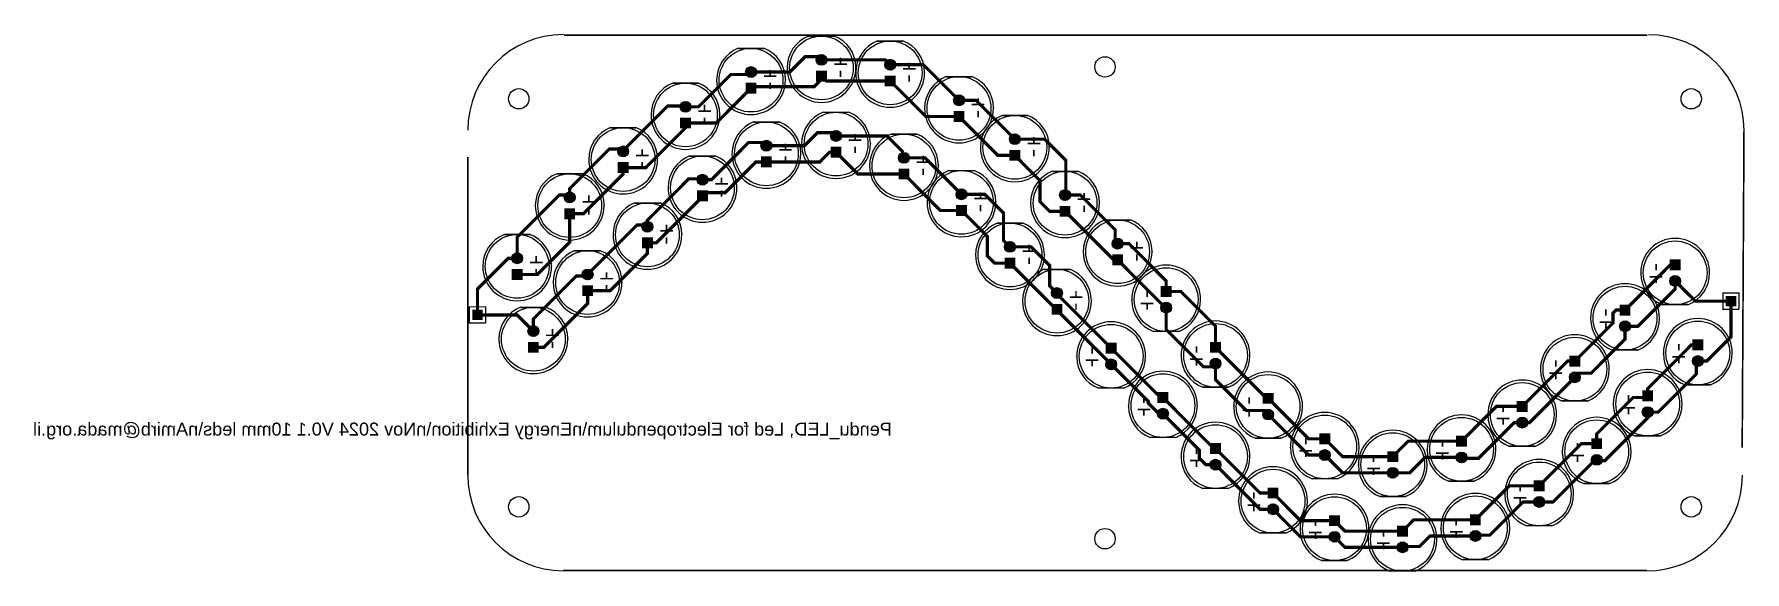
# Model space of a CAD drawing. Header units: millimetres. Extents: x -68 to 200, y -2 to 82.
import ezdxf

# ---------------------------------------------------------------- set-up
doc = ezdxf.new("R2010")
doc.units = ezdxf.units.MM
for name, color, linetype, true_color in [('BoardOutLine', 7, 'Continuous', 0xff00ff), ('BottomSolderMaskLayer', 7, 'Continuous', 0xaa00ff), ('Multi-Layer', 7, 'Continuous', 0xc0c0c0), ('TopLayer', 7, 'Continuous', 0xff0000), ('TopSilkLayer', 7, 'Continuous', 0xffcc00), ('TopSolderMaskLayer', 7, 'Continuous', 0x800080)]:
    doc.layers.add(name, color=color, linetype=linetype, true_color=true_color)
doc.styles.get("Standard").update_dxf_attribs({"font": 'arial.ttf'})

msp = doc.modelspace()

# ---------------------------------------------------------------- texts
at = {"layer": 'BottomSilkLayer', "text_generation_flag": 2}
msp.add_text('Pendu_LED, Led for Electropendulum\\nEnergy Exhibition\\nNov 2024 V0.1 10mm leds\\nAmirb@mada.org.il', height=2.032, dxfattribs=at).set_placement((66.55, 19.18))

# ---------------------------------------------------------------- hatches: boundary and pattern name
at = {"layer": 'BottomSolderMaskLayer'}
for points in [[(54.65, 78.11, 1), (56.35, 78.11, 1)], [(65.44, 77.34, 1), (67.15, 77.34, 1)], [(43.6, 76.2, 1), (45.3, 76.2, 1)], [(54.65, 74.71), (54.65, 76.42), (56.35, 76.42), (56.35, 74.71)], [(65.44, 73.95), (65.44, 75.65), (67.15, 75.65), (67.15, 73.95)], [(43.6, 72.81), (43.6, 74.51), (45.3, 74.51), (45.3, 72.81)], [(76.24, 71.76, 1), (77.94, 71.76, 1)], [(33.31, 70.74, 1), (35.01, 70.74, 1)], [(76.24, 68.36), (76.24, 70.07), (77.94, 70.07), (77.94, 68.36)], [(33.31, 67.35), (33.31, 69.05), (35.01, 69.05), (35.01, 67.35)], [(23.53, 63.75, 1), (25.23, 63.75, 1)], [(46.01, 64.64, 1), (47.71, 64.64, 1)], [(56.93, 66.17, 1), (58.64, 66.17, 1)], [(56.93, 62.78), (56.93, 64.48), (58.64, 64.48), (58.64, 62.78)], [(85, 65.66, 1), (86.7, 65.66, 1)], [(23.53, 60.36), (23.53, 62.07), (25.23, 62.07), (25.23, 60.36)], [(46.01, 61.25), (46.01, 62.95), (47.71, 62.95), (47.71, 61.25)], [(67.6, 62.74, 1), (69.3, 62.74, 1)], [(85, 62.27), (85, 63.97), (86.7, 63.97), (86.7, 62.27)], [(35.98, 59.31, 1), (37.68, 59.31, 1)], [(67.6, 59.35), (67.6, 61.05), (69.3, 61.05), (69.3, 59.35)], [(15.15, 56.52, 1), (16.85, 56.52, 1)], [(35.98, 55.92), (35.98, 57.62), (37.68, 57.62), (37.68, 55.92)], [(76.62, 57.02, 1), (78.32, 57.02, 1)], [(92.88, 56.9, 1), (94.58, 56.9, 1)], [(15.15, 53.12), (15.15, 54.83), (16.85, 54.83), (16.85, 53.12)], [(76.62, 53.63), (76.62, 55.33), (78.32, 55.33), (78.32, 53.63)], [(92.88, 53.51), (92.88, 55.21), (94.58, 55.21), (94.58, 53.51)], [(27.34, 51.94, 1), (29.04, 51.94, 1)], [(27.34, 48.55), (27.34, 50.25), (29.04, 50.25), (29.04, 48.55)], [(84.24, 48.77, 1), (85.94, 48.77, 1)], [(101.13, 49.28, 1), (102.83, 49.28, 1)], [(6.9, 46.99, 1), (8.6, 46.99, 1)], [(84.24, 45.38), (84.24, 47.08), (85.94, 47.08), (85.94, 45.38)], [(101.13, 45.89), (101.13, 47.59), (102.83, 47.59), (102.83, 45.89)], [(190.34, 46.83), (190.34, 45.12), (188.63, 45.12), (188.63, 46.83)], [(6.9, 43.6), (6.9, 45.3), (8.6, 45.3), (8.6, 43.6)], [(17.95, 44.45, 1), (19.65, 44.45, 1)], [(188.63, 43.43, 1), (190.34, 43.43, 1)], [(17.95, 41.06), (17.95, 42.76), (19.65, 42.76), (19.65, 41.06)], [(91.61, 41.53, 1), (93.31, 41.53, 1)], [(110.45, 42.63), (110.45, 40.93), (108.75, 40.93), (108.75, 42.63)], [(199.06, 41.07), (199.06, 39.45), (197.43, 39.45), (197.43, 41.07)], [(2.34, 38.91), (2.34, 37.29), (0.71, 37.29), (0.71, 38.91)], [(91.61, 38.14), (91.61, 39.84), (93.31, 39.84), (93.31, 38.14)], [(108.75, 39.24, 1), (110.45, 39.24, 1)], [(182.46, 39.71), (182.46, 38.01), (180.76, 38.01), (180.76, 39.71)], [(9.44, 35.56, 1), (11.14, 35.56, 1)], [(180.76, 36.32, 1), (182.46, 36.32, 1)], [(9.44, 32.17), (9.44, 33.87), (11.14, 33.87), (11.14, 32.17)], [(101.82, 33.74), (101.82, 32.04), (100.11, 32.04), (100.11, 33.74)], [(118.2, 33.87), (118.2, 32.17), (116.5, 32.17), (116.5, 33.87)], [(193.89, 34.25), (193.89, 32.55), (192.19, 32.55), (192.19, 34.25)], [(100.11, 30.35, 1), (101.82, 30.35, 1)], [(116.5, 30.48, 1), (118.2, 30.48, 1)], [(174.59, 31.71), (174.59, 30.01), (172.89, 30.01), (172.89, 31.71)], [(192.19, 30.86, 1), (193.89, 30.86, 1)], [(172.89, 28.32, 1), (174.59, 28.32, 1)], [(109.94, 26), (109.94, 24.3), (108.24, 24.3), (108.24, 26)], [(126.45, 25.87), (126.45, 24.17), (124.75, 24.17), (124.75, 25.87)], [(166.33, 24.6), (166.33, 22.9), (164.63, 22.9), (164.63, 24.6)], [(186.02, 26.25), (186.02, 24.55), (184.32, 24.55), (184.32, 26.25)], [(108.24, 22.61, 1), (109.94, 22.61, 1)], [(124.75, 22.48, 1), (126.45, 22.48, 1)], [(164.63, 21.21, 1), (166.33, 21.21, 1)], [(184.32, 22.86, 1), (186.02, 22.86, 1)], [(135.34, 19.52), (135.34, 17.82), (133.64, 17.82), (133.64, 19.52)], [(156.81, 19.14), (156.81, 17.44), (155.11, 17.44), (155.11, 19.14)], [(118.2, 18), (118.2, 16.29), (116.5, 16.29), (116.5, 18)], [(133.64, 16.13, 1), (135.34, 16.13, 1)], [(146.01, 16.73), (146.01, 15.02), (144.31, 15.02), (144.31, 16.73)], [(155.11, 15.75, 1), (156.81, 15.75, 1)], [(178.02, 18.76), (178.02, 17.06), (176.31, 17.06), (176.31, 18.76)], [(176.31, 15.37, 1), (178.02, 15.37, 1)], [(116.5, 14.61, 1), (118.2, 14.61, 1)], [(144.31, 13.34, 1), (146.01, 13.34, 1)], [(127.22, 11.01), (127.22, 9.31), (125.51, 9.31), (125.51, 11.01)], [(169, 12.15), (169, 10.45), (167.3, 10.45), (167.3, 12.15)], [(125.51, 7.62, 1), (127.22, 7.62, 1)], [(167.3, 8.76, 1), (169, 8.76, 1)], [(136.87, 6.69), (136.87, 4.99), (135.17, 4.99), (135.17, 6.69)], [(158.97, 6.82), (158.97, 5.12), (157.26, 5.12), (157.26, 6.82)], [(135.17, 3.3, 1), (136.87, 3.3, 1)], [(147.54, 5.04), (147.54, 3.34), (145.83, 3.34), (145.83, 5.04)], [(157.26, 3.43, 1), (158.97, 3.43, 1)], [(145.83, 1.65, 1), (147.54, 1.65, 1)]]:
    msp.add_hatch(color=256, dxfattribs=at).paths.add_polyline_path(points)
at = {"layer": 'Multi-Layer'}
for points in [[(54.67, 78.11, 1), (56.32, 78.11, 1)], [(65.47, 77.34, 1), (67.12, 77.34, 1)], [(43.62, 76.2, 1), (45.28, 76.2, 1)], [(54.67, 74.74), (54.67, 76.39), (56.32, 76.39), (56.32, 74.74)], [(65.47, 73.98), (65.47, 75.63), (67.12, 75.63), (67.12, 73.98)], [(43.62, 72.83), (43.62, 74.49), (45.28, 74.49), (45.28, 72.83)], [(76.26, 71.76, 1), (77.91, 71.76, 1)], [(33.34, 70.74, 1), (34.99, 70.74, 1)], [(76.26, 68.39), (76.26, 70.04), (77.91, 70.04), (77.91, 68.39)], [(33.34, 67.37), (33.34, 69.02), (34.99, 69.02), (34.99, 67.37)], [(23.56, 63.75, 1), (25.21, 63.75, 1)], [(46.04, 64.64, 1), (47.69, 64.64, 1)], [(56.96, 66.17, 1), (58.61, 66.17, 1)], [(56.96, 62.8), (56.96, 64.45), (58.61, 64.45), (58.61, 62.8)], [(85.03, 65.66, 1), (86.68, 65.66, 1)], [(23.56, 60.39), (23.56, 62.04), (25.21, 62.04), (25.21, 60.39)], [(46.04, 61.28), (46.04, 62.93), (47.69, 62.93), (47.69, 61.28)], [(67.63, 62.74, 1), (69.28, 62.74, 1)], [(85.03, 62.29), (85.03, 63.94), (86.68, 63.94), (86.68, 62.29)], [(36, 59.31, 1), (37.66, 59.31, 1)], [(67.63, 59.37), (67.63, 61.02), (69.28, 61.02), (69.28, 59.37)], [(15.18, 56.52, 1), (16.83, 56.52, 1)], [(36, 55.94), (36, 57.59), (37.66, 57.59), (37.66, 55.94)], [(76.64, 57.02, 1), (78.3, 57.02, 1)], [(92.9, 56.9, 1), (94.55, 56.9, 1)], [(15.18, 53.15), (15.18, 54.8), (16.83, 54.8), (16.83, 53.15)], [(76.64, 53.66), (76.64, 55.31), (78.3, 55.31), (78.3, 53.66)], [(92.9, 53.53), (92.9, 55.18), (94.55, 55.18), (94.55, 53.53)], [(27.37, 51.94, 1), (29.02, 51.94, 1)], [(27.37, 48.58), (27.37, 50.23), (29.02, 50.23), (29.02, 48.58)], [(84.26, 48.77, 1), (85.92, 48.77, 1)], [(101.16, 49.28, 1), (102.81, 49.28, 1)], [(6.92, 46.99, 1), (8.57, 46.99, 1)], [(84.26, 45.4), (84.26, 47.05), (85.92, 47.05), (85.92, 45.4)], [(101.16, 45.91), (101.16, 47.56), (102.81, 47.56), (102.81, 45.91)], [(190.31, 46.8), (190.31, 45.15), (188.66, 45.15), (188.66, 46.8)], [(6.92, 43.62), (6.92, 45.28), (8.57, 45.28), (8.57, 43.62)], [(17.97, 44.45, 1), (19.62, 44.45, 1)], [(188.66, 43.43, 1), (190.31, 43.43, 1)], [(17.97, 41.08), (17.97, 42.74), (19.62, 42.74), (19.62, 41.08)], [(91.63, 41.53, 1), (93.28, 41.53, 1)], [(110.43, 42.61), (110.43, 40.96), (108.78, 40.96), (108.78, 42.61)], [(199.03, 41.05), (199.03, 39.47), (197.46, 39.47), (197.46, 41.05)], [(2.31, 38.89), (2.31, 37.31), (0.74, 37.31), (0.74, 38.89)], [(91.63, 38.16), (91.63, 39.81), (93.28, 39.81), (93.28, 38.16)], [(108.78, 39.24, 1), (110.43, 39.24, 1)], [(182.44, 39.69), (182.44, 38.04), (180.78, 38.04), (180.78, 39.69)], [(9.46, 35.56, 1), (11.11, 35.56, 1)], [(180.78, 36.32, 1), (182.44, 36.32, 1)], [(9.46, 32.19), (9.46, 33.85), (11.11, 33.85), (11.11, 32.19)], [(101.79, 33.72), (101.79, 32.07), (100.14, 32.07), (100.14, 33.72)], [(118.17, 33.85), (118.17, 32.19), (116.52, 32.19), (116.52, 33.85)], [(193.87, 34.23), (193.87, 32.58), (192.21, 32.58), (192.21, 34.23)], [(100.14, 30.35, 1), (101.79, 30.35, 1)], [(116.52, 30.48, 1), (118.17, 30.48, 1)], [(174.56, 31.69), (174.56, 30.04), (172.91, 30.04), (172.91, 31.69)], [(192.21, 30.86, 1), (193.87, 30.86, 1)], [(172.91, 28.32, 1), (174.56, 28.32, 1)], [(109.92, 25.97), (109.92, 24.32), (108.27, 24.32), (108.27, 25.97)], [(126.43, 25.84), (126.43, 24.19), (124.78, 24.19), (124.78, 25.84)], [(166.31, 24.57), (166.31, 22.92), (164.66, 22.92), (164.66, 24.57)], [(185.99, 26.23), (185.99, 24.57), (184.34, 24.57), (184.34, 26.23)], [(108.27, 22.61, 1), (109.92, 22.61, 1)], [(124.78, 22.48, 1), (126.43, 22.48, 1)], [(164.66, 21.21, 1), (166.31, 21.21, 1)], [(184.34, 22.86, 1), (185.99, 22.86, 1)], [(135.32, 19.49), (135.32, 17.84), (133.67, 17.84), (133.67, 19.49)], [(156.78, 19.11), (156.78, 17.46), (155.13, 17.46), (155.13, 19.11)], [(118.17, 17.97), (118.17, 16.32), (116.52, 16.32), (116.52, 17.97)], [(133.67, 16.13, 1), (135.32, 16.13, 1)], [(145.99, 16.7), (145.99, 15.05), (144.34, 15.05), (144.34, 16.7)], [(155.13, 15.75, 1), (156.78, 15.75, 1)], [(177.99, 18.73), (177.99, 17.08), (176.34, 17.08), (176.34, 18.73)], [(176.34, 15.37, 1), (177.99, 15.37, 1)], [(116.52, 14.61, 1), (118.17, 14.61, 1)], [(144.34, 13.34, 1), (145.99, 13.34, 1)], [(127.19, 10.99), (127.19, 9.33), (125.54, 9.33), (125.54, 10.99)], [(168.97, 12.13), (168.97, 10.48), (167.32, 10.48), (167.32, 12.13)], [(125.54, 7.62, 1), (127.19, 7.62, 1)], [(167.32, 8.76, 1), (168.97, 8.76, 1)], [(136.84, 6.67), (136.84, 5.02), (135.19, 5.02), (135.19, 6.67)], [(158.94, 6.79), (158.94, 5.14), (157.29, 5.14), (157.29, 6.79)], [(135.19, 3.3, 1), (136.84, 3.3, 1)], [(147.51, 5.02), (147.51, 3.37), (145.86, 3.37), (145.86, 5.02)], [(157.29, 3.43, 1), (158.94, 3.43, 1)], [(145.86, 1.65, 1), (147.51, 1.65, 1)]]:
    msp.add_hatch(color=256, dxfattribs=at).paths.add_polyline_path(points)
at = {"layer": 'TopSolderMaskLayer'}
for points in [[(54.65, 78.11, 1), (56.35, 78.11, 1)], [(65.44, 77.34, 1), (67.15, 77.34, 1)], [(43.6, 76.2, 1), (45.3, 76.2, 1)], [(54.65, 74.71), (54.65, 76.42), (56.35, 76.42), (56.35, 74.71)], [(65.44, 73.95), (65.44, 75.65), (67.15, 75.65), (67.15, 73.95)], [(43.6, 72.81), (43.6, 74.51), (45.3, 74.51), (45.3, 72.81)], [(76.24, 71.76, 1), (77.94, 71.76, 1)], [(33.31, 70.74, 1), (35.01, 70.74, 1)], [(76.24, 68.36), (76.24, 70.07), (77.94, 70.07), (77.94, 68.36)], [(33.31, 67.35), (33.31, 69.05), (35.01, 69.05), (35.01, 67.35)], [(23.53, 63.75, 1), (25.23, 63.75, 1)], [(46.01, 64.64, 1), (47.71, 64.64, 1)], [(56.93, 66.17, 1), (58.64, 66.17, 1)], [(56.93, 62.78), (56.93, 64.48), (58.64, 64.48), (58.64, 62.78)], [(85, 65.66, 1), (86.7, 65.66, 1)], [(23.53, 60.36), (23.53, 62.07), (25.23, 62.07), (25.23, 60.36)], [(46.01, 61.25), (46.01, 62.95), (47.71, 62.95), (47.71, 61.25)], [(67.6, 62.74, 1), (69.3, 62.74, 1)], [(85, 62.27), (85, 63.97), (86.7, 63.97), (86.7, 62.27)], [(35.98, 59.31, 1), (37.68, 59.31, 1)], [(67.6, 59.35), (67.6, 61.05), (69.3, 61.05), (69.3, 59.35)], [(15.15, 56.52, 1), (16.85, 56.52, 1)], [(35.98, 55.92), (35.98, 57.62), (37.68, 57.62), (37.68, 55.92)], [(76.62, 57.02, 1), (78.32, 57.02, 1)], [(92.88, 56.9, 1), (94.58, 56.9, 1)], [(15.15, 53.12), (15.15, 54.83), (16.85, 54.83), (16.85, 53.12)], [(76.62, 53.63), (76.62, 55.33), (78.32, 55.33), (78.32, 53.63)], [(92.88, 53.51), (92.88, 55.21), (94.58, 55.21), (94.58, 53.51)], [(27.34, 51.94, 1), (29.04, 51.94, 1)], [(27.34, 48.55), (27.34, 50.25), (29.04, 50.25), (29.04, 48.55)], [(84.24, 48.77, 1), (85.94, 48.77, 1)], [(101.13, 49.28, 1), (102.83, 49.28, 1)], [(6.9, 46.99, 1), (8.6, 46.99, 1)], [(84.24, 45.38), (84.24, 47.08), (85.94, 47.08), (85.94, 45.38)], [(101.13, 45.89), (101.13, 47.59), (102.83, 47.59), (102.83, 45.89)], [(190.34, 46.83), (190.34, 45.12), (188.63, 45.12), (188.63, 46.83)], [(6.9, 43.6), (6.9, 45.3), (8.6, 45.3), (8.6, 43.6)], [(17.95, 44.45, 1), (19.65, 44.45, 1)], [(188.63, 43.43, 1), (190.34, 43.43, 1)], [(17.95, 41.06), (17.95, 42.76), (19.65, 42.76), (19.65, 41.06)], [(91.61, 41.53, 1), (93.31, 41.53, 1)], [(110.45, 42.63), (110.45, 40.93), (108.75, 40.93), (108.75, 42.63)], [(199.06, 41.07), (199.06, 39.45), (197.43, 39.45), (197.43, 41.07)], [(2.34, 38.91), (2.34, 37.29), (0.71, 37.29), (0.71, 38.91)], [(91.61, 38.14), (91.61, 39.84), (93.31, 39.84), (93.31, 38.14)], [(108.75, 39.24, 1), (110.45, 39.24, 1)], [(182.46, 39.71), (182.46, 38.01), (180.76, 38.01), (180.76, 39.71)], [(9.44, 35.56, 1), (11.14, 35.56, 1)], [(180.76, 36.32, 1), (182.46, 36.32, 1)], [(9.44, 32.17), (9.44, 33.87), (11.14, 33.87), (11.14, 32.17)], [(101.82, 33.74), (101.82, 32.04), (100.11, 32.04), (100.11, 33.74)], [(118.2, 33.87), (118.2, 32.17), (116.5, 32.17), (116.5, 33.87)], [(193.89, 34.25), (193.89, 32.55), (192.19, 32.55), (192.19, 34.25)], [(100.11, 30.35, 1), (101.82, 30.35, 1)], [(116.5, 30.48, 1), (118.2, 30.48, 1)], [(174.59, 31.71), (174.59, 30.01), (172.89, 30.01), (172.89, 31.71)], [(192.19, 30.86, 1), (193.89, 30.86, 1)], [(172.89, 28.32, 1), (174.59, 28.32, 1)], [(109.94, 26), (109.94, 24.3), (108.24, 24.3), (108.24, 26)], [(126.45, 25.87), (126.45, 24.17), (124.75, 24.17), (124.75, 25.87)], [(166.33, 24.6), (166.33, 22.9), (164.63, 22.9), (164.63, 24.6)], [(186.02, 26.25), (186.02, 24.55), (184.32, 24.55), (184.32, 26.25)], [(108.24, 22.61, 1), (109.94, 22.61, 1)], [(124.75, 22.48, 1), (126.45, 22.48, 1)], [(164.63, 21.21, 1), (166.33, 21.21, 1)], [(184.32, 22.86, 1), (186.02, 22.86, 1)], [(135.34, 19.52), (135.34, 17.82), (133.64, 17.82), (133.64, 19.52)], [(156.81, 19.14), (156.81, 17.44), (155.11, 17.44), (155.11, 19.14)], [(118.2, 18), (118.2, 16.29), (116.5, 16.29), (116.5, 18)], [(133.64, 16.13, 1), (135.34, 16.13, 1)], [(146.01, 16.73), (146.01, 15.02), (144.31, 15.02), (144.31, 16.73)], [(155.11, 15.75, 1), (156.81, 15.75, 1)], [(178.02, 18.76), (178.02, 17.06), (176.31, 17.06), (176.31, 18.76)], [(176.31, 15.37, 1), (178.02, 15.37, 1)], [(116.5, 14.61, 1), (118.2, 14.61, 1)], [(144.31, 13.34, 1), (146.01, 13.34, 1)], [(127.22, 11.01), (127.22, 9.31), (125.51, 9.31), (125.51, 11.01)], [(169, 12.15), (169, 10.45), (167.3, 10.45), (167.3, 12.15)], [(125.51, 7.62, 1), (127.22, 7.62, 1)], [(167.3, 8.76, 1), (169, 8.76, 1)], [(136.87, 6.69), (136.87, 4.99), (135.17, 4.99), (135.17, 6.69)], [(158.97, 6.82), (158.97, 5.12), (157.26, 5.12), (157.26, 6.82)], [(135.17, 3.3, 1), (136.87, 3.3, 1)], [(147.54, 5.04), (147.54, 3.34), (145.83, 3.34), (145.83, 5.04)], [(157.26, 3.43, 1), (158.97, 3.43, 1)], [(145.83, 1.65, 1), (147.54, 1.65, 1)]]:
    msp.add_hatch(color=256, dxfattribs=at).paths.add_polyline_path(points)

# ---------------------------------------------------------------- linework, layer by layer
at = {"layer": 'BoardOutLine', "const_width": 0.254}
for points in [[(15.11, 82), (185.11, 82)], [(200.28, 67.06), (200, 17.27)], [(0, 12.95), (0, 62.87)], [(185, -2), (15, -2)]]:
    msp.add_lwpolyline(points, dxfattribs=at)
at = {"layer": 'BoardOutLine'}
for centre, start, end in [((15, 67.06), 90, 180), ((185.29, 67.04), 0, 90), ((14.99, 12.97), 180, 270), ((185.03, 12.95), 270, 0)]:
    msp.add_arc(centre, 15, start, end, dxfattribs=at)
at = {"layer": 'BottomSolderMaskLayer'}
for centre, radius in [((55.5, 78.11), 0.851), ((55.5, 78.11), 0.458), ((66.29, 77.34), 0.851), ((44.45, 76.2), 0.851), ((44.45, 76.2), 0.458), ((55.5, 75.57), 0.458), ((66.29, 77.34), 0.458), ((66.29, 74.8), 0.458), ((44.45, 73.66), 0.458), ((77.09, 71.76), 0.851), ((34.16, 70.74), 0.851), ((34.16, 70.74), 0.458), ((77.09, 71.76), 0.458), ((34.16, 68.2), 0.458), ((77.09, 69.22), 0.458), ((24.38, 63.75), 0.851), ((46.86, 64.64), 0.851), ((46.86, 64.64), 0.458), ((57.79, 66.17), 0.851), ((57.79, 66.17), 0.458), ((85.85, 65.66), 0.851), ((85.85, 65.66), 0.458), ((24.38, 63.75), 0.458), ((46.86, 62.1), 0.458), ((57.79, 63.63), 0.458), ((68.45, 62.74), 0.851), ((68.45, 62.74), 0.458), ((85.85, 63.12), 0.458), ((24.38, 61.21), 0.458), ((36.83, 59.31), 0.851), ((36.83, 59.31), 0.458), ((68.45, 60.2), 0.458), ((16, 56.52), 0.851), ((16, 56.52), 0.458), ((36.83, 56.77), 0.458), ((77.47, 57.02), 0.851), ((77.47, 57.02), 0.458), ((93.73, 56.9), 0.851), ((93.73, 56.9), 0.458), ((16, 53.98), 0.458), ((77.47, 54.48), 0.458), ((93.73, 54.36), 0.458), ((28.19, 51.94), 0.851), ((28.19, 51.94), 0.458), ((28.19, 49.4), 0.458), ((85.09, 48.77), 0.851), ((85.09, 48.77), 0.458), ((101.98, 49.28), 0.851), ((101.98, 49.28), 0.458), ((7.75, 46.99), 0.851), ((7.75, 46.99), 0.458), ((85.09, 46.23), 0.458), ((101.98, 46.74), 0.458), ((189.48, 45.97), 0.458), ((7.75, 44.45), 0.458), ((18.8, 44.45), 0.851), ((18.8, 44.45), 0.458), ((189.48, 43.43), 0.851), ((189.48, 43.43), 0.458), ((18.8, 41.91), 0.458), ((92.46, 41.53), 0.851), ((92.46, 41.53), 0.458), ((109.6, 41.78), 0.458), ((198.25, 40.26), 0.459), ((1.52, 38.1), 0.459), ((92.46, 38.99), 0.458), ((109.6, 39.24), 0.851), ((109.6, 39.24), 0.458), ((181.61, 38.86), 0.458), ((10.29, 35.56), 0.851), ((10.29, 35.56), 0.458), ((181.61, 36.32), 0.851), ((181.61, 36.32), 0.458), ((10.29, 33.02), 0.458), ((100.97, 32.89), 0.458), ((117.35, 33.02), 0.458), ((193.04, 33.4), 0.458), ((100.97, 30.35), 0.851), ((100.97, 30.35), 0.458), ((117.35, 30.48), 0.851), ((117.35, 30.48), 0.458), ((173.74, 30.86), 0.458), ((193.04, 30.86), 0.851), ((193.04, 30.86), 0.458), ((173.74, 28.32), 0.851), ((173.74, 28.32), 0.458), ((109.09, 25.15), 0.458), ((125.6, 25.02), 0.458), ((165.48, 23.75), 0.458), ((185.17, 25.4), 0.458), ((109.09, 22.61), 0.851), ((109.09, 22.61), 0.458), ((125.6, 22.48), 0.851), ((125.6, 22.48), 0.458), ((165.48, 21.21), 0.851), ((165.48, 21.21), 0.458), ((185.17, 22.86), 0.851), ((185.17, 22.86), 0.458), ((134.49, 18.67), 0.458), ((117.35, 17.15), 0.458), ((134.49, 16.13), 0.851), ((134.49, 16.13), 0.458), ((145.16, 15.88), 0.458), ((155.96, 15.75), 0.851), ((155.96, 18.29), 0.458), ((155.96, 15.75), 0.458), ((177.17, 15.37), 0.851), ((177.17, 17.91), 0.458), ((117.35, 14.61), 0.851), ((117.35, 14.61), 0.458), ((145.16, 13.34), 0.851), ((145.16, 13.34), 0.458), ((177.17, 15.37), 0.458), ((168.15, 11.3), 0.458), ((126.37, 7.62), 0.851), ((126.37, 10.16), 0.458), ((126.37, 7.62), 0.458), ((168.15, 8.76), 0.851), ((168.15, 8.76), 0.458), ((136.02, 5.84), 0.458), ((158.12, 5.97), 0.458), ((136.02, 3.3), 0.851), ((136.02, 3.3), 0.458), ((146.69, 4.19), 0.458), ((158.12, 3.43), 0.851), ((158.12, 3.43), 0.458), ((146.69, 1.65), 0.851), ((146.69, 1.65), 0.458)]:
    msp.add_circle(centre, radius, dxfattribs=at)
at = {"layer": 'Multi-Layer'}
for centre, radius in [((55.5, 78.11), 0.826), ((55.5, 78.11), 0.445), ((66.29, 77.34), 0.826), ((100, 77), 1.6), ((44.45, 76.2), 0.826), ((44.45, 76.2), 0.445), ((55.5, 75.57), 0.445), ((66.29, 77.34), 0.445), ((66.29, 74.8), 0.445), ((8, 72), 1.6), ((44.45, 73.66), 0.445), ((77.09, 71.76), 0.826), ((192, 72), 1.6), ((34.16, 70.74), 0.826), ((34.16, 70.74), 0.445), ((77.09, 71.76), 0.445), ((34.16, 68.2), 0.445), ((77.09, 69.22), 0.445), ((24.38, 63.75), 0.826), ((46.86, 64.64), 0.826), ((46.86, 64.64), 0.445), ((57.79, 66.17), 0.826), ((57.79, 66.17), 0.445), ((85.85, 65.66), 0.826), ((85.85, 65.66), 0.445), ((24.38, 63.75), 0.445), ((46.86, 62.1), 0.445), ((57.79, 63.63), 0.445), ((68.45, 62.74), 0.826), ((68.45, 62.74), 0.445), ((85.85, 63.12), 0.445), ((24.38, 61.21), 0.445), ((36.83, 59.31), 0.826), ((36.83, 59.31), 0.445), ((68.45, 60.2), 0.445), ((16, 56.52), 0.826), ((16, 56.52), 0.445), ((36.83, 56.77), 0.445), ((77.47, 57.02), 0.826), ((77.47, 57.02), 0.445), ((93.73, 56.9), 0.826), ((93.73, 56.9), 0.445), ((16, 53.98), 0.445), ((77.47, 54.48), 0.445), ((93.73, 54.36), 0.445), ((28.19, 51.94), 0.826), ((28.19, 51.94), 0.445), ((28.19, 49.4), 0.445), ((85.09, 48.77), 0.826), ((85.09, 48.77), 0.445), ((101.98, 49.28), 0.826), ((101.98, 49.28), 0.445), ((7.75, 46.99), 0.826), ((7.75, 46.99), 0.445), ((85.09, 46.23), 0.445), ((101.98, 46.74), 0.445), ((189.48, 45.97), 0.445), ((7.75, 44.45), 0.445), ((18.8, 44.45), 0.826), ((18.8, 44.45), 0.445), ((189.48, 43.43), 0.826), ((189.48, 43.43), 0.445), ((18.8, 41.91), 0.445), ((92.46, 41.53), 0.826), ((92.46, 41.53), 0.445), ((109.6, 41.78), 0.445), ((198.25, 40.26), 0.445), ((1.52, 38.1), 0.445), ((92.46, 38.99), 0.445), ((109.6, 39.24), 0.826), ((109.6, 39.24), 0.445), ((181.61, 38.86), 0.445), ((10.29, 35.56), 0.826), ((10.29, 35.56), 0.445), ((181.61, 36.32), 0.826), ((181.61, 36.32), 0.445), ((10.29, 33.02), 0.445), ((100.97, 32.89), 0.445), ((117.35, 33.02), 0.445), ((193.04, 33.4), 0.445), ((100.97, 30.35), 0.826), ((100.97, 30.35), 0.445), ((117.35, 30.48), 0.826), ((117.35, 30.48), 0.445), ((173.74, 30.86), 0.445), ((193.04, 30.86), 0.826), ((193.04, 30.86), 0.445), ((173.74, 28.32), 0.826), ((173.74, 28.32), 0.445), ((109.09, 25.15), 0.445), ((125.6, 25.02), 0.445), ((165.48, 23.75), 0.445), ((185.17, 25.4), 0.445), ((109.09, 22.61), 0.826), ((109.09, 22.61), 0.445), ((125.6, 22.48), 0.826), ((125.6, 22.48), 0.445), ((165.48, 21.21), 0.826), ((165.48, 21.21), 0.445), ((185.17, 22.86), 0.826), ((185.17, 22.86), 0.445), ((134.49, 18.67), 0.445), ((117.35, 17.15), 0.445), ((134.49, 16.13), 0.826), ((134.49, 16.13), 0.445), ((145.16, 15.88), 0.445), ((155.96, 15.75), 0.826), ((155.96, 18.29), 0.445), ((155.96, 15.75), 0.445), ((177.17, 15.37), 0.826), ((177.17, 17.91), 0.445), ((117.35, 14.61), 0.826), ((117.35, 14.61), 0.445), ((145.16, 13.34), 0.826), ((145.16, 13.34), 0.445), ((177.17, 15.37), 0.445), ((168.15, 11.3), 0.445), ((8, 8), 1.6), ((126.37, 7.62), 0.826), ((126.37, 10.16), 0.445), ((126.37, 7.62), 0.445), ((168.15, 8.76), 0.826), ((168.15, 8.76), 0.445), ((192, 8), 1.6), ((136.02, 5.84), 0.445), ((158.12, 5.97), 0.445), ((100, 3), 1.6), ((136.02, 3.3), 0.826), ((136.02, 3.3), 0.445), ((146.69, 4.19), 0.445), ((158.12, 3.43), 0.826), ((158.12, 3.43), 0.445), ((146.69, 1.65), 0.826), ((146.69, 1.65), 0.445)]:
    msp.add_circle(centre, radius, dxfattribs=at)
at = {"layer": 'TopLayer', "const_width": 0.5}
for points in [[(44.45, 76.2), (50.55, 76.2), (52.96, 78.61), (54.99, 78.61), (55.5, 78.11)], [(55.5, 78.11), (65.53, 78.11), (66.29, 77.34)], [(34.16, 70.74), (36.2, 70.74), (41.28, 75.82), (44.07, 75.82), (44.45, 76.2)], [(44.45, 73.66), (44.7, 73.91), (54.36, 73.91), (55.5, 75.06), (55.5, 75.57)], [(55.5, 75.57), (56.26, 74.8), (66.29, 74.8)], [(66.29, 77.34), (71.5, 77.34), (77.09, 71.76)], [(34.16, 68.2), (38.99, 68.2), (44.45, 73.66)], [(66.29, 74.8), (71.88, 69.22), (77.09, 69.22)], [(24.38, 63.75), (24.38, 63.88), (31.37, 70.87), (34.04, 70.87), (34.16, 70.74)], [(77.09, 71.76), (79.76, 71.76), (85.85, 65.66)], [(24.38, 61.21), (27.94, 61.21), (34.16, 67.44), (34.16, 68.2)], [(77.09, 69.22), (83.19, 63.12), (85.85, 63.12)], [(36.83, 59.31), (38.23, 59.31), (44.07, 65.15), (46.36, 65.15), (46.86, 64.64)], [(46.86, 64.64), (52.83, 64.64), (54.86, 66.68), (57.28, 66.68), (57.79, 66.17)], [(57.79, 66.17), (65.79, 66.17), (68.33, 63.63)], [(85.85, 65.66), (90.55, 65.66), (93.85, 62.36), (93.85, 56.52)], [(16, 56.52), (16, 57.91), (22.22, 64.14), (24, 64.14), (24.38, 63.75)], [(36.83, 56.77), (37.34, 57.28), (40.39, 57.28), (45.21, 62.1), (46.86, 62.1)], [(46.86, 62.1), (55.25, 62.1), (56.77, 63.63), (57.79, 63.63)], [(57.79, 63.63), (61.21, 60.2), (68.45, 60.2)], [(68.45, 62.74), (71.76, 62.74), (77.47, 57.02)], [(85.85, 63.12), (89.79, 59.18), (89.79, 55.88), (91.31, 54.36), (93.73, 54.36)], [(16, 53.98), (18.16, 53.98), (24.38, 60.2), (24.38, 61.21)], [(28.19, 51.94), (28.19, 52.96), (34.67, 59.44), (36.7, 59.44), (36.83, 59.31)], [(68.45, 60.2), (74.17, 54.48), (77.47, 54.48)], [(7.75, 46.99), (7.75, 50.29), (14.35, 56.9), (15.62, 56.9), (16, 56.52)], [(28.19, 49.4), (29.59, 49.4), (36.83, 56.64), (36.83, 56.77)], [(77.47, 57.02), (81.15, 57.02), (84.07, 54.1), (84.07, 49.78), (85.09, 48.77)], [(93.73, 56.9), (96.14, 56.9), (101.6, 51.44), (101.6, 49.66), (101.98, 49.28)], [(7.75, 44.45), (10.92, 44.45), (16, 49.53), (16, 53.98)], [(77.47, 54.48), (81.53, 50.42), (81.53, 47.37), (82.68, 46.23), (85.09, 46.23)], [(93.73, 54.36), (101.35, 46.74), (101.98, 46.74)], [(18.8, 44.45), (26.54, 52.2), (27.94, 52.2), (28.19, 51.94)], [(18.8, 41.91), (22.35, 41.91), (28.19, 47.75), (28.19, 49.4)], [(85.09, 48.77), (88.39, 48.77), (91.31, 45.85), (91.31, 42.67), (92.46, 41.53)], [(101.98, 49.28), (103.76, 49.28), (109.6, 43.43), (109.6, 41.78)], [(1.52, 38.1), (1.52, 42.16), (6.35, 46.99), (7.75, 46.99)], [(85.09, 46.23), (92.33, 38.99), (92.46, 38.99)], [(101.98, 46.74), (109.47, 39.24), (109.6, 39.24)], [(181.61, 38.86), (188.72, 45.97), (189.48, 45.97)], [(10.29, 35.56), (10.29, 37.47), (17.02, 44.2), (18.54, 44.2), (18.8, 44.45)], [(181.61, 36.32), (183.64, 36.32), (189.48, 42.16), (189.48, 43.43)], [(189.48, 43.43), (192.66, 40.26), (198.25, 40.26)], [(10.29, 33.02), (11.94, 33.02), (18.8, 39.88), (18.8, 41.91)], [(100.97, 32.89), (92.46, 41.4), (92.46, 41.53)], [(109.6, 41.78), (111.89, 41.78), (117.35, 36.32), (117.35, 33.02)], [(193.04, 30.86), (194.44, 30.86), (198.25, 34.67), (198.25, 40.26)], [(1.52, 38.1), (7.75, 38.1), (10.29, 35.56)], [(100.97, 30.35), (92.46, 38.86), (92.46, 38.99)], [(109.6, 39.24), (109.6, 35.81), (115.44, 29.97), (116.84, 29.97), (117.35, 30.48)], [(173.74, 30.86), (179.71, 36.83), (179.71, 38.35), (180.21, 38.86), (181.61, 38.86)], [(173.74, 28.32), (174.37, 28.96), (176.28, 28.96), (181.61, 34.29), (181.61, 36.32)], [(100.97, 32.89), (108.71, 25.15), (109.09, 25.15)], [(117.35, 33.02), (125.35, 25.02), (125.6, 25.02)], [(185.17, 25.4), (185.17, 26.54), (192.02, 33.4), (193.04, 33.4)], [(100.97, 30.35), (106.81, 24.51), (106.81, 24.26), (108.46, 22.61), (109.09, 22.61)], [(117.35, 30.48), (117.35, 27.94), (122.17, 23.11), (124.97, 23.11), (125.6, 22.48)], [(165.48, 23.75), (172.59, 30.86), (173.74, 30.86)], [(185.17, 22.86), (186.82, 22.86), (192.79, 28.83), (192.79, 30.61), (193.04, 30.86)], [(173.74, 28.32), (166.62, 21.21), (165.48, 21.21)], [(109.09, 25.15), (117.09, 17.15), (117.35, 17.15)], [(125.6, 25.02), (131.95, 18.67), (134.49, 18.67)], [(185.17, 25.4), (184.91, 25.15), (182.88, 25.15), (177.17, 19.43), (177.17, 17.91)], [(109.09, 22.61), (114.81, 16.89), (114.81, 15.62), (115.82, 14.61), (117.35, 14.61)], [(125.6, 22.48), (131.95, 16.13), (134.49, 16.13)], [(155.96, 18.29), (161.42, 23.75), (165.48, 23.75)], [(177.17, 15.37), (177.29, 15.24), (178.44, 15.24), (185.17, 21.97), (185.17, 22.86)], [(134.49, 18.67), (137.29, 15.88), (145.16, 15.88)], [(155.96, 15.75), (156.08, 15.62), (158.62, 15.62), (164.21, 21.21), (165.48, 21.21)], [(117.35, 17.15), (124.33, 10.16), (126.37, 10.16)], [(134.49, 16.13), (137.29, 13.34), (145.16, 13.34)], [(145.16, 15.88), (147.57, 18.29), (155.96, 18.29)], [(168.15, 11.3), (174.75, 17.91), (177.17, 17.91)], [(117.35, 14.61), (124.33, 7.62), (126.37, 7.62)], [(145.16, 13.34), (147.83, 13.34), (150.24, 15.75), (155.96, 15.75)], [(168.15, 8.76), (170.31, 8.76), (176.91, 15.37), (177.17, 15.37)], [(158.12, 5.97), (163.45, 11.3), (168.15, 11.3)], [(126.37, 10.16), (130.68, 5.84), (136.02, 5.84)], [(158.12, 3.43), (158.24, 3.56), (160.4, 3.56), (165.61, 8.76), (168.15, 8.76)], [(126.37, 7.62), (130.68, 3.3), (136.02, 3.3)], [(136.02, 5.84), (137.67, 4.19), (146.69, 4.19)], [(146.69, 4.19), (148.46, 5.97), (158.12, 5.97)], [(136.02, 3.3), (137.67, 1.65), (146.69, 1.65)], [(146.69, 1.65), (146.81, 1.78), (149.35, 1.78), (151, 3.43), (158.12, 3.43)]]:
    msp.add_lwpolyline(points, dxfattribs=at)
at = {"layer": 'TopSilkLayer'}
for points, const_width in [([(53.49, 81.81), (57.51, 81.81)], 0.254), ([(64.29, 81.05), (68.3, 81.05)], 0.254), ([(42.44, 79.91), (46.46, 79.91)], 0.254), ([(58.5, 77.44), (58.5, 78.44)], 0.254), ([(48.44, 75.54), (47.45, 75.54), (46.46, 75.54)], 0.254), ([(47.45, 75.54), (47.45, 76.53)], 0.254), ([(59.49, 77.44), (58.5, 77.44), (57.51, 77.44)], 0.254), ([(58.5, 76.43), (58.5, 75.44)], 0.254), ([(60.91, 76.84), (60.91, 76.94)], 0.254), ([(70.28, 76.68), (69.29, 76.68), (68.3, 76.68)], 0.254), ([(69.29, 76.68), (69.29, 77.67)], 0.254), ([(69.29, 75.67), (69.29, 74.68)], 0.254), ([(71.7, 76.07), (71.7, 76.17)], 0.254), ([(75.08, 75.46), (79.1, 75.46)], 0.254), ([(32.16, 74.45), (36.17, 74.45)], 0.254), ([(47.45, 74.52), (47.45, 73.53)], 0.254), ([(49.86, 74.93), (49.86, 75.03)], 0.254), ([(38.15, 70.08), (37.16, 70.08), (36.17, 70.08)], 0.254), ([(37.16, 70.08), (37.16, 71.07)], 0.254), ([(55.78, 69.88), (59.79, 69.88)], 0.254), ([(81.08, 71.09), (80.09, 71.09), (79.1, 71.09)], 0.254), ([(80.09, 71.09), (80.09, 72.09)], 0.254), ([(80.09, 70.08), (80.09, 69.09)], 0.254), ([(82.5, 70.49), (82.5, 70.59)], 0.254), ([(22.38, 67.46), (26.39, 67.46)], 0.254), ([(37.16, 69.06), (37.16, 68.07)], 0.254), ([(39.57, 69.47), (39.57, 69.57)], 0.254), ([(44.86, 68.35), (48.87, 68.35)], 0.254), ([(83.85, 69.37), (87.86, 69.37)], 0.254), ([(49.86, 63.98), (49.86, 64.97)], 0.254), ([(61.77, 65.51), (60.78, 65.51), (59.79, 65.51)], 0.254), ([(60.78, 65.51), (60.78, 66.5)], 0.254), ([(60.78, 64.49), (60.78, 63.5)], 0.254), ([(63.2, 64.9), (63.2, 65)], 0.254), ([(66.45, 66.45), (70.46, 66.45)], 0.254), ([(89.84, 65), (88.85, 65), (87.86, 65)], 0.254), ([(88.85, 65), (88.85, 65.99)], 0.254), ([(91.26, 64.39), (91.26, 64.49)], 0.254), ([(28.37, 63.09), (27.38, 63.09), (26.39, 63.09)], 0.254), ([(27.38, 63.09), (27.38, 64.08)], 0.254), ([(27.38, 62.08), (27.38, 61.09)], 0.254), ([(29.79, 62.48), (29.79, 62.59)], 0.254), ([(34.82, 63.02), (38.84, 63.02)], 0.254), ([(50.85, 63.98), (49.86, 63.98), (48.87, 63.98)], 0.254), ([(49.86, 62.97), (49.86, 61.98)], 0.254), ([(52.27, 63.37), (52.27, 63.47)], 0.254), ([(72.44, 62.08), (71.45, 62.08), (70.46, 62.08)], 0.254), ([(71.45, 62.08), (71.45, 63.07)], 0.254), ([(88.85, 63.98), (88.85, 62.99)], 0.254), ([(14, 60.22), (18.01, 60.22)], 0.254), ([(39.83, 58.65), (39.83, 59.64)], 0.254), ([(71.45, 61.06), (71.45, 60.07)], 0.254), ([(73.86, 61.47), (73.86, 61.57)], 0.254), ([(75.46, 60.73), (79.48, 60.73)], 0.254), ([(91.72, 60.6), (95.73, 60.6)], 0.254), ([(19, 55.85), (19, 56.85)], 0.254), ([(40.82, 58.65), (39.83, 58.65), (38.84, 58.65)], 0.254), ([(39.83, 57.63), (39.83, 56.64)], 0.254), ([(42.24, 58.04), (42.24, 58.14)], 0.254), ([(81.46, 56.36), (80.47, 56.36), (79.48, 56.36)], 0.254), ([(80.47, 56.36), (80.47, 57.35)], 0.254), ([(96.72, 56.24), (96.72, 57.23)], 0.254), ([(19.99, 55.85), (19, 55.85), (18.01, 55.85)], 0.254), ([(19, 54.84), (19, 53.85)], 0.254), ([(21.41, 55.25), (21.41, 55.35)], 0.254), ([(26.19, 55.65), (30.2, 55.65)], 0.254), ([(80.47, 55.35), (80.47, 54.36)], 0.254), ([(82.88, 55.75), (82.88, 55.85)], 0.254), ([(97.71, 56.24), (96.72, 56.24), (95.73, 56.24)], 0.254), ([(96.72, 55.22), (96.72, 54.23)], 0.254), ([(99.14, 55.63), (99.14, 55.73)], 0.254), ([(32.18, 51.28), (31.19, 51.28), (30.2, 51.28)], 0.254), ([(31.19, 51.28), (31.19, 52.27)], 0.254), ([(83.08, 52.48), (87.1, 52.48)], 0.254), ([(99.97, 52.98), (103.99, 52.98)], 0.254), ([(5.74, 50.7), (9.75, 50.7)], 0.254), ([(31.19, 50.27), (31.19, 49.28)], 0.254), ([(33.6, 50.67), (33.6, 50.77)], 0.254), ([(88.09, 48.11), (88.09, 49.1)], 0.254), ([(105.97, 48.62), (104.98, 48.62), (103.99, 48.62)], 0.254), ([(104.98, 48.62), (104.98, 49.61)], 0.254), ([(11.73, 46.33), (10.74, 46.33), (9.75, 46.33)], 0.254), ([(10.74, 46.33), (10.74, 47.32)], 0.254), ([(13.16, 45.72), (13.16, 45.82)], 0.254), ([(16.79, 48.16), (20.8, 48.16)], 0.254), ([(89.08, 48.11), (88.09, 48.11), (87.1, 48.11)], 0.254), ([(88.09, 47.09), (88.09, 46.1)], 0.254), ([(90.5, 47.5), (90.5, 47.6)], 0.254), ([(104.98, 47.6), (104.98, 46.61)], 0.254), ([(107.39, 48.01), (107.39, 48.11)], 0.254), ([(186.49, 45.11), (186.49, 46.1)], 0.254), ([(10.74, 45.31), (10.74, 44.32)], 0.254), ([(22.78, 43.79), (21.79, 43.79), (20.8, 43.79)], 0.254), ([(21.79, 43.79), (21.79, 44.78)], 0.254), ([(24.21, 43.18), (24.21, 43.28)], 0.254), ([(90.45, 45.24), (94.46, 45.24)], 0.254), ([(184.07, 44.7), (184.07, 44.6)], 0.254), ([(185.5, 44.09), (186.49, 44.09), (187.48, 44.09)], 0.254), ([(186.49, 44.09), (186.49, 43.1)], 0.254), ([(21.79, 42.77), (21.79, 41.78)], 0.254), ([(96.44, 40.87), (95.45, 40.87), (94.46, 40.87)], 0.254), ([(95.45, 40.87), (95.45, 41.86)], 0.254), ([(97.87, 40.26), (97.87, 40.36)], 0.254), ([(104.19, 40.51), (104.19, 40.41)], 0.254), ([(106.6, 40.92), (106.6, 41.91)], 0.254), ([(199.52, 38.99), (196.98, 38.99), (196.98, 41.53), (199.52, 41.53), (199.52, 39.62)], 0.203), ([(2.79, 36.83), (0.25, 36.83), (0.25, 39.37), (2.79, 39.37), (2.79, 37.47)], 0.203), ([(8.28, 39.27), (12.29, 39.27)], 0.254), ([(95.45, 39.85), (95.45, 38.86)], 0.254), ([(105.61, 39.9), (106.6, 39.9), (107.59, 39.9)], 0.254), ([(106.6, 39.9), (106.6, 38.91)], 0.254), ([(176.2, 37.59), (176.2, 37.49)], 0.254), ([(178.61, 38), (178.61, 38.99)], 0.254), ([(191.49, 39.73), (187.48, 39.73)], 0.254), ([(199.52, 38.99), (199.52, 39.62)], 0.203), ([(2.79, 36.83), (2.79, 37.47)], 0.203), ([(14.27, 34.9), (13.28, 34.9), (12.29, 34.9)], 0.254), ([(13.28, 34.9), (13.28, 35.89)], 0.254), ([(111.61, 35.53), (107.59, 35.53)], 0.254), ([(177.62, 36.98), (178.61, 36.98), (179.6, 36.98)], 0.254), ([(178.61, 36.98), (178.61, 35.99)], 0.254), ([(13.28, 33.88), (13.28, 32.89)], 0.254), ([(15.7, 34.29), (15.7, 34.39)], 0.254), ([(97.97, 32.03), (97.97, 33.02)], 0.254), ([(114.35, 32.16), (114.35, 33.15)], 0.254), ([(183.62, 32.61), (179.6, 32.61)], 0.254), ([(187.63, 32.13), (187.63, 32.03)], 0.254), ([(190.04, 32.54), (190.04, 33.53)], 0.254), ([(95.55, 31.62), (95.55, 31.52)], 0.254), ([(96.98, 31.01), (97.97, 31.01), (98.96, 31.01)], 0.254), ([(97.97, 31.01), (97.97, 30.02)], 0.254), ([(111.94, 31.75), (111.94, 31.65)], 0.254), ([(113.36, 31.14), (114.35, 31.14), (115.34, 31.14)], 0.254), ([(114.35, 31.14), (114.35, 30.15)], 0.254), ([(168.33, 29.59), (168.33, 29.49)], 0.254), ([(170.74, 30), (170.74, 30.99)], 0.254), ([(189.05, 31.52), (190.04, 31.52), (191.03, 31.52)], 0.254), ([(190.04, 31.52), (190.04, 30.53)], 0.254), ([(119.35, 26.77), (115.34, 26.77)], 0.254), ([(169.75, 28.98), (170.74, 28.98), (171.73, 28.98)], 0.254), ([(170.74, 28.98), (170.74, 27.99)], 0.254), ([(195.05, 27.15), (191.03, 27.15)], 0.254), ([(102.97, 26.64), (98.96, 26.64)], 0.254), ([(106.1, 24.28), (106.1, 25.27)], 0.254), ([(122.61, 24.16), (122.61, 25.15)], 0.254), ([(175.74, 24.61), (171.73, 24.61)], 0.254), ([(179.76, 24.13), (179.76, 24.03)], 0.254), ([(182.17, 24.54), (182.17, 25.53)], 0.254), ([(103.68, 23.88), (103.68, 23.77)], 0.254), ([(105.11, 23.27), (106.1, 23.27), (107.09, 23.27)], 0.254), ([(106.1, 23.27), (106.1, 22.28)], 0.254), ([(120.19, 23.75), (120.19, 23.65)], 0.254), ([(121.62, 23.14), (122.61, 23.14), (123.6, 23.14)], 0.254), ([(122.61, 23.14), (122.61, 22.15)], 0.254), ([(160.07, 22.48), (160.07, 22.38)], 0.254), ([(161.49, 21.87), (162.48, 21.87), (163.47, 21.87)], 0.254), ([(162.48, 22.89), (162.48, 23.88)], 0.254), ([(162.48, 21.87), (162.48, 20.88)], 0.254), ([(181.18, 23.52), (182.17, 23.52), (183.16, 23.52)], 0.254), ([(182.17, 23.52), (182.17, 22.53)], 0.254), ([(111.1, 18.9), (107.09, 18.9)], 0.254), ([(127.61, 18.77), (123.6, 18.77)], 0.254), ([(131.5, 17.81), (131.5, 18.8)], 0.254), ([(187.17, 19.15), (183.16, 19.15)], 0.254), ([(114.35, 16.28), (114.35, 17.27)], 0.254), ([(129.08, 17.4), (129.08, 17.3)], 0.254), ([(130.51, 16.79), (131.5, 16.79), (132.49, 16.79)], 0.254), ([(131.5, 16.79), (131.5, 15.8)], 0.254), ([(142.16, 15.01), (142.16, 16)], 0.254), ([(150.55, 17.02), (150.55, 16.92)], 0.254), ([(151.97, 16.41), (152.96, 16.41), (153.95, 16.41)], 0.254), ([(152.96, 17.42), (152.96, 18.42)], 0.254), ([(152.96, 16.41), (152.96, 15.42)], 0.254), ([(167.49, 17.5), (163.47, 17.5)], 0.254), ([(171.76, 16.64), (171.76, 16.54)], 0.254), ([(173.18, 16.03), (174.17, 16.03), (175.16, 16.03)], 0.254), ([(174.17, 17.04), (174.17, 18.03)], 0.254), ([(174.17, 16.03), (174.17, 15.04)], 0.254), ([(111.94, 15.88), (111.94, 15.77)], 0.254), ([(113.36, 15.27), (114.35, 15.27), (115.34, 15.27)], 0.254), ([(114.35, 15.27), (114.35, 14.27)], 0.254), ([(139.75, 14.61), (139.75, 14.5)], 0.254), ([(141.17, 14), (142.16, 14), (143.15, 14)], 0.254), ([(142.16, 14), (142.16, 13)], 0.254), ([(119.35, 10.9), (115.34, 10.9)], 0.254), ([(136.5, 12.42), (132.49, 12.42)], 0.254), ([(157.96, 12.04), (153.95, 12.04)], 0.254), ([(165.15, 10.44), (165.15, 11.43)], 0.254), ([(179.17, 11.66), (175.16, 11.66)], 0.254), ([(120.96, 8.89), (120.96, 8.79)], 0.254), ([(122.38, 8.28), (123.37, 8.28), (124.36, 8.28)], 0.254), ([(123.37, 9.3), (123.37, 10.29)], 0.254), ([(123.37, 8.28), (123.37, 7.29)], 0.254), ([(147.17, 9.63), (143.15, 9.63)], 0.254), ([(162.74, 10.03), (162.74, 9.93)], 0.254), ([(164.16, 9.42), (165.15, 9.42), (166.14, 9.42)], 0.254), ([(165.15, 9.42), (165.15, 8.43)], 0.254), ([(133.02, 4.98), (133.02, 5.97)], 0.254), ([(155.12, 5.11), (155.12, 6.1)], 0.254), ([(128.37, 3.91), (124.36, 3.91)], 0.254), ([(130.61, 4.57), (130.61, 4.47)], 0.254), ([(132.03, 3.96), (133.02, 3.96), (134.01, 3.96)], 0.254), ([(133.02, 3.96), (133.02, 2.97)], 0.254), ([(141.28, 2.92), (141.28, 2.82)], 0.254), ([(143.69, 3.33), (143.69, 4.32)], 0.254), ([(152.71, 4.7), (152.71, 4.6)], 0.254), ([(154.13, 4.09), (155.12, 4.09), (156.11, 4.09)], 0.254), ([(155.12, 4.09), (155.12, 3.1)], 0.254), ([(170.15, 5.05), (166.14, 5.05)], 0.254), ([(142.7, 2.31), (143.69, 2.31), (144.68, 2.31)], 0.254), ([(143.69, 2.31), (143.69, 1.32)], 0.254), ([(138.02, -0.41), (134.01, -0.41)], 0.254), ([(148.69, -2.06), (144.68, -2.06)], 0.254), ([(160.12, -0.28), (156.11, -0.28)], 0.254)]:
    msp.add_lwpolyline(points, dxfattribs=dict(at, const_width=const_width))
for centre in [(55.5, 76.84), (66.29, 76.07), (44.45, 74.93), (77.09, 70.49), (34.16, 69.47), (57.79, 64.9), (24.38, 62.48), (46.86, 63.37), (85.85, 64.39), (68.45, 61.47), (36.83, 58.04), (16, 55.25), (77.47, 55.75), (93.73, 55.63), (28.19, 50.67), (85.09, 47.5), (101.98, 48.01), (7.75, 45.72), (189.48, 44.7), (18.8, 43.18), (92.46, 40.26), (109.6, 40.51), (181.61, 37.59), (10.29, 34.29), (100.97, 31.62), (117.35, 31.75), (193.04, 32.13), (173.74, 29.59), (109.09, 23.88), (125.6, 23.75), (165.48, 22.48), (185.17, 24.13), (134.49, 17.4), (155.96, 17.02), (177.17, 16.64), (117.35, 15.88), (145.16, 14.61), (126.37, 8.89), (168.15, 10.03), (136.02, 4.57), (158.12, 4.7), (146.69, 2.92)]:
    msp.add_circle(centre, 5, dxfattribs=at)
for centre, radius, start, end in [((55.48, 76.84), 5.38, 111.5687, 179.9999), ((55.67, 76.94), 5.23, 0, 69.5118), ((66.27, 76.07), 5.38, 111.5687, 179.9999), ((66.46, 76.17), 5.23, 0, 69.5118), ((44.43, 74.93), 5.38, 111.5687, 179.9999), ((44.62, 75.03), 5.23, 0, 69.5118), ((55.5, 76.84), 5.4, 180, 270), ((55.5, 76.84), 5.4, 270, 0), ((66.29, 76.07), 5.4, 180, 270), ((66.29, 76.07), 5.4, 270, 0), ((77.07, 70.49), 5.38, 111.5687, 179.9999), ((77.26, 70.59), 5.23, 0, 69.5118), ((34.14, 69.47), 5.38, 111.5687, 179.9999), ((34.33, 69.57), 5.23, 0, 69.5118), ((44.45, 74.93), 5.4, 180, 270), ((44.45, 74.93), 5.4, 270, 0), ((57.76, 64.9), 5.38, 111.5687, 179.9999), ((57.95, 65), 5.23, 0, 69.5118), ((77.09, 70.49), 5.4, 180, 270), ((77.09, 70.49), 5.4, 270, 0), ((24.36, 62.48), 5.38, 111.5687, 179.9999), ((24.55, 62.58), 5.23, 0, 69.5118), ((34.16, 69.47), 5.4, 180, 270), ((34.16, 69.47), 5.4, 270, 0), ((46.84, 63.37), 5.38, 111.5687, 179.9999), ((47.03, 63.47), 5.23, 0, 69.5118), ((85.83, 64.39), 5.38, 111.5687, 179.9999), ((86.02, 64.49), 5.23, 0, 69.5118), ((57.79, 64.9), 5.4, 180, 270), ((57.79, 64.9), 5.4, 270, 0), ((68.43, 61.47), 5.38, 111.5687, 179.9999), ((68.62, 61.57), 5.23, 0, 69.5118), ((24.38, 62.48), 5.4, 180, 270), ((24.38, 62.48), 5.4, 270, 0), ((36.81, 58.04), 5.38, 111.5687, 179.9999), ((37, 58.14), 5.23, 0, 69.5118), ((46.86, 63.37), 5.4, 180, 270), ((46.86, 63.37), 5.4, 270, 0), ((85.85, 64.39), 5.4, 180, 270), ((85.85, 64.39), 5.4, 270, 0), ((15.98, 55.25), 5.38, 111.5687, 179.9999), ((16.17, 55.35), 5.23, 0, 69.5118), ((68.45, 61.47), 5.4, 180, 270), ((68.45, 61.47), 5.4, 270, 0), ((77.45, 55.75), 5.38, 111.5687, 179.9999), ((77.64, 55.85), 5.23, 0, 69.5118), ((93.7, 55.63), 5.38, 111.5687, 179.9999), ((93.9, 55.73), 5.23, 0, 69.5118), ((36.83, 58.04), 5.4, 180, 270), ((36.83, 58.04), 5.4, 270, 0), ((16, 55.25), 5.4, 180, 270), ((16, 55.25), 5.4, 270, 0), ((28.17, 50.67), 5.38, 111.5687, 179.9999), ((28.36, 50.77), 5.23, 0, 69.5118), ((77.47, 55.75), 5.4, 180, 270), ((77.47, 55.75), 5.4, 270, 0), ((93.73, 55.63), 5.4, 180, 270), ((93.73, 55.63), 5.4, 270, 0), ((85.07, 47.5), 5.38, 111.5687, 179.9999), ((85.26, 47.6), 5.23, 0, 69.5118), ((101.96, 48.01), 5.38, 111.5687, 179.9999), ((102.15, 48.11), 5.23, 0, 69.5118), ((7.72, 45.72), 5.38, 111.5687, 179.9999), ((7.92, 45.82), 5.23, 0, 69.5118), ((28.19, 50.67), 5.4, 180, 270), ((28.19, 50.67), 5.4, 270, 0), ((189.48, 44.7), 5.4, 90, 180), ((189.48, 44.7), 5.4, 0, 90), ((7.75, 45.72), 5.4, 180, 270), ((7.75, 45.72), 5.4, 270, 0), ((18.77, 43.18), 5.38, 111.5687, 179.9999), ((18.97, 43.28), 5.23, 0, 69.5118), ((85.09, 47.5), 5.4, 180, 270), ((85.09, 47.5), 5.4, 270, 0), ((101.98, 48.01), 5.4, 180, 270), ((101.98, 48.01), 5.4, 270, 0), ((109.6, 40.51), 5.4, 90, 180), ((109.6, 40.51), 5.4, 0, 90), ((18.8, 43.18), 5.4, 180, 270), ((18.8, 43.18), 5.4, 270, 0), ((92.43, 40.26), 5.38, 111.5687, 179.9999), ((92.63, 40.36), 5.23, 0, 69.5118), ((181.61, 37.59), 5.4, 90, 180), ((181.61, 37.59), 5.4, 0, 90), ((189.32, 44.6), 5.23, 180, 249.5118), ((189.51, 44.7), 5.38, 291.5687, 359.9999), ((109.43, 40.41), 5.23, 180, 249.5118), ((109.62, 40.51), 5.38, 291.5687, 359.9999), ((10.26, 34.29), 5.38, 111.5687, 179.9999), ((10.46, 34.39), 5.23, 0, 69.5118), ((92.46, 40.26), 5.4, 180, 270), ((92.46, 40.26), 5.4, 270, 0), ((181.63, 37.59), 5.38, 291.5687, 359.9999), ((100.97, 31.62), 5.4, 90, 180), ((100.97, 31.62), 5.4, 0, 90), ((117.35, 31.75), 5.4, 90, 180), ((117.35, 31.75), 5.4, 0, 90), ((173.74, 29.59), 5.4, 90, 180), ((173.74, 29.59), 5.4, 0, 90), ((181.44, 37.49), 5.23, 180, 249.5118), ((193.04, 32.13), 5.4, 90, 180), ((193.04, 32.13), 5.4, 0, 90), ((10.29, 34.29), 5.4, 180, 270), ((10.29, 34.29), 5.4, 270, 0), ((100.8, 31.52), 5.23, 180, 249.5118), ((100.99, 31.62), 5.38, 291.5687, 359.9999), ((117.18, 31.65), 5.23, 180, 249.5118), ((117.37, 31.75), 5.38, 291.5687, 359.9999), ((173.76, 29.59), 5.38, 291.5687, 359.9999), ((185.17, 24.13), 5.4, 90, 180), ((185.17, 24.13), 5.4, 0, 90), ((192.87, 32.03), 5.23, 180, 249.5118), ((193.06, 32.13), 5.38, 291.5687, 359.9999), ((109.09, 23.88), 5.4, 90, 180), ((109.09, 23.88), 5.4, 0, 90), ((125.6, 23.75), 5.4, 90, 180), ((125.6, 23.75), 5.4, 0, 90), ((165.48, 22.48), 5.4, 90, 180), ((165.48, 22.48), 5.4, 0, 90), ((173.57, 29.49), 5.23, 180, 249.5118), ((108.92, 23.78), 5.23, 180, 249.5118), ((109.12, 23.88), 5.38, 291.5687, 359.9999), ((125.43, 23.65), 5.23, 180, 249.5118), ((125.63, 23.75), 5.38, 291.5687, 359.9999), ((134.49, 17.4), 5.4, 90, 180), ((134.49, 17.4), 5.4, 0, 90), ((155.96, 17.02), 5.4, 90, 180), ((155.96, 17.02), 5.4, 0, 90), ((165.31, 22.38), 5.23, 180, 249.5118), ((165.5, 22.48), 5.38, 291.5687, 359.9999), ((177.17, 16.64), 5.4, 90, 180), ((177.17, 16.64), 5.4, 0, 90), ((185, 24.03), 5.23, 180, 249.5118), ((185.19, 24.13), 5.38, 291.5687, 359.9999), ((117.35, 15.88), 5.4, 90, 180), ((117.35, 15.88), 5.4, 0, 90), ((145.16, 14.61), 5.4, 90, 180), ((145.16, 14.61), 5.4, 0, 90), ((134.32, 17.3), 5.23, 180, 249.5118), ((134.52, 17.4), 5.38, 291.5687, 359.9999), ((155.79, 16.92), 5.23, 180, 249.5118), ((155.98, 17.02), 5.38, 291.5687, 359.9999), ((177, 16.54), 5.23, 180, 249.5118), ((177.19, 16.64), 5.38, 291.5687, 359.9999), ((117.18, 15.78), 5.23, 180, 249.5118), ((117.37, 15.88), 5.38, 291.5687, 359.9999), ((126.37, 8.89), 5.4, 90, 180), ((126.37, 8.89), 5.4, 0, 90), ((144.99, 14.51), 5.23, 180, 249.5118), ((145.18, 14.61), 5.38, 291.5687, 359.9999), ((168.15, 10.03), 5.4, 90, 180), ((168.15, 10.03), 5.4, 0, 90), ((126.2, 8.79), 5.23, 180, 249.5118), ((126.39, 8.89), 5.38, 291.5687, 359.9999), ((136.02, 4.57), 5.4, 90, 180), ((136.02, 4.57), 5.4, 0, 90), ((146.69, 2.92), 5.4, 90, 180), ((146.69, 2.92), 5.4, 0, 90), ((158.12, 4.7), 5.4, 90, 180), ((158.12, 4.7), 5.4, 0, 90), ((167.98, 9.93), 5.23, 180, 249.5118), ((168.17, 10.03), 5.38, 291.5687, 359.9999), ((135.85, 4.47), 5.23, 180, 249.5118), ((136.04, 4.57), 5.38, 291.5687, 359.9999), ((146.52, 2.82), 5.23, 180, 249.5118), ((146.71, 2.92), 5.38, 291.5687, 359.9999), ((157.95, 4.6), 5.23, 180, 249.5118), ((158.14, 4.7), 5.38, 291.5687, 359.9999)]:
    msp.add_arc(centre, radius, start, end, dxfattribs=at)
at = {"layer": 'TopSolderMaskLayer'}
for centre, radius in [((55.5, 78.11), 0.851), ((55.5, 78.11), 0.458), ((66.29, 77.34), 0.851), ((44.45, 76.2), 0.851), ((44.45, 76.2), 0.458), ((55.5, 75.57), 0.458), ((66.29, 77.34), 0.458), ((66.29, 74.8), 0.458), ((44.45, 73.66), 0.458), ((77.09, 71.76), 0.851), ((34.16, 70.74), 0.851), ((34.16, 70.74), 0.458), ((77.09, 71.76), 0.458), ((34.16, 68.2), 0.458), ((77.09, 69.22), 0.458), ((24.38, 63.75), 0.851), ((46.86, 64.64), 0.851), ((46.86, 64.64), 0.458), ((57.79, 66.17), 0.851), ((57.79, 66.17), 0.458), ((85.85, 65.66), 0.851), ((85.85, 65.66), 0.458), ((24.38, 63.75), 0.458), ((46.86, 62.1), 0.458), ((57.79, 63.63), 0.458), ((68.45, 62.74), 0.851), ((68.45, 62.74), 0.458), ((85.85, 63.12), 0.458), ((24.38, 61.21), 0.458), ((36.83, 59.31), 0.851), ((36.83, 59.31), 0.458), ((68.45, 60.2), 0.458), ((16, 56.52), 0.851), ((16, 56.52), 0.458), ((36.83, 56.77), 0.458), ((77.47, 57.02), 0.851), ((77.47, 57.02), 0.458), ((93.73, 56.9), 0.851), ((93.73, 56.9), 0.458), ((16, 53.98), 0.458), ((77.47, 54.48), 0.458), ((93.73, 54.36), 0.458), ((28.19, 51.94), 0.851), ((28.19, 51.94), 0.458), ((28.19, 49.4), 0.458), ((85.09, 48.77), 0.851), ((85.09, 48.77), 0.458), ((101.98, 49.28), 0.851), ((101.98, 49.28), 0.458), ((7.75, 46.99), 0.851), ((7.75, 46.99), 0.458), ((85.09, 46.23), 0.458), ((101.98, 46.74), 0.458), ((189.48, 45.97), 0.458), ((7.75, 44.45), 0.458), ((18.8, 44.45), 0.851), ((18.8, 44.45), 0.458), ((189.48, 43.43), 0.851), ((189.48, 43.43), 0.458), ((18.8, 41.91), 0.458), ((92.46, 41.53), 0.851), ((92.46, 41.53), 0.458), ((109.6, 41.78), 0.458), ((198.25, 40.26), 0.459), ((1.52, 38.1), 0.459), ((92.46, 38.99), 0.458), ((109.6, 39.24), 0.851), ((109.6, 39.24), 0.458), ((181.61, 38.86), 0.458), ((10.29, 35.56), 0.851), ((10.29, 35.56), 0.458), ((181.61, 36.32), 0.851), ((181.61, 36.32), 0.458), ((10.29, 33.02), 0.458), ((100.97, 32.89), 0.458), ((117.35, 33.02), 0.458), ((193.04, 33.4), 0.458), ((100.97, 30.35), 0.851), ((100.97, 30.35), 0.458), ((117.35, 30.48), 0.851), ((117.35, 30.48), 0.458), ((173.74, 30.86), 0.458), ((193.04, 30.86), 0.851), ((193.04, 30.86), 0.458), ((173.74, 28.32), 0.851), ((173.74, 28.32), 0.458), ((109.09, 25.15), 0.458), ((125.6, 25.02), 0.458), ((165.48, 23.75), 0.458), ((185.17, 25.4), 0.458), ((109.09, 22.61), 0.851), ((109.09, 22.61), 0.458), ((125.6, 22.48), 0.851), ((125.6, 22.48), 0.458), ((165.48, 21.21), 0.851), ((165.48, 21.21), 0.458), ((185.17, 22.86), 0.851), ((185.17, 22.86), 0.458), ((134.49, 18.67), 0.458), ((117.35, 17.15), 0.458), ((134.49, 16.13), 0.851), ((134.49, 16.13), 0.458), ((145.16, 15.88), 0.458), ((155.96, 15.75), 0.851), ((155.96, 18.29), 0.458), ((155.96, 15.75), 0.458), ((177.17, 15.37), 0.851), ((177.17, 17.91), 0.458), ((117.35, 14.61), 0.851), ((117.35, 14.61), 0.458), ((145.16, 13.34), 0.851), ((145.16, 13.34), 0.458), ((177.17, 15.37), 0.458), ((168.15, 11.3), 0.458), ((126.37, 7.62), 0.851), ((126.37, 10.16), 0.458), ((126.37, 7.62), 0.458), ((168.15, 8.76), 0.851), ((168.15, 8.76), 0.458), ((136.02, 5.84), 0.458), ((158.12, 5.97), 0.458), ((136.02, 3.3), 0.851), ((136.02, 3.3), 0.458), ((146.69, 4.19), 0.458), ((158.12, 3.43), 0.851), ((158.12, 3.43), 0.458), ((146.69, 1.65), 0.851), ((146.69, 1.65), 0.458)]:
    msp.add_circle(centre, radius, dxfattribs=at)

msp.set_redraw_order([(e.dxf.handle, doc.entitydb.next_handle()) for e in msp.query("TEXT MTEXT ATTDEF DIMENSION ARC_DIMENSION")])  # texts and dimensions are drawn at this point

doc.saveas('drawing.dxf')
